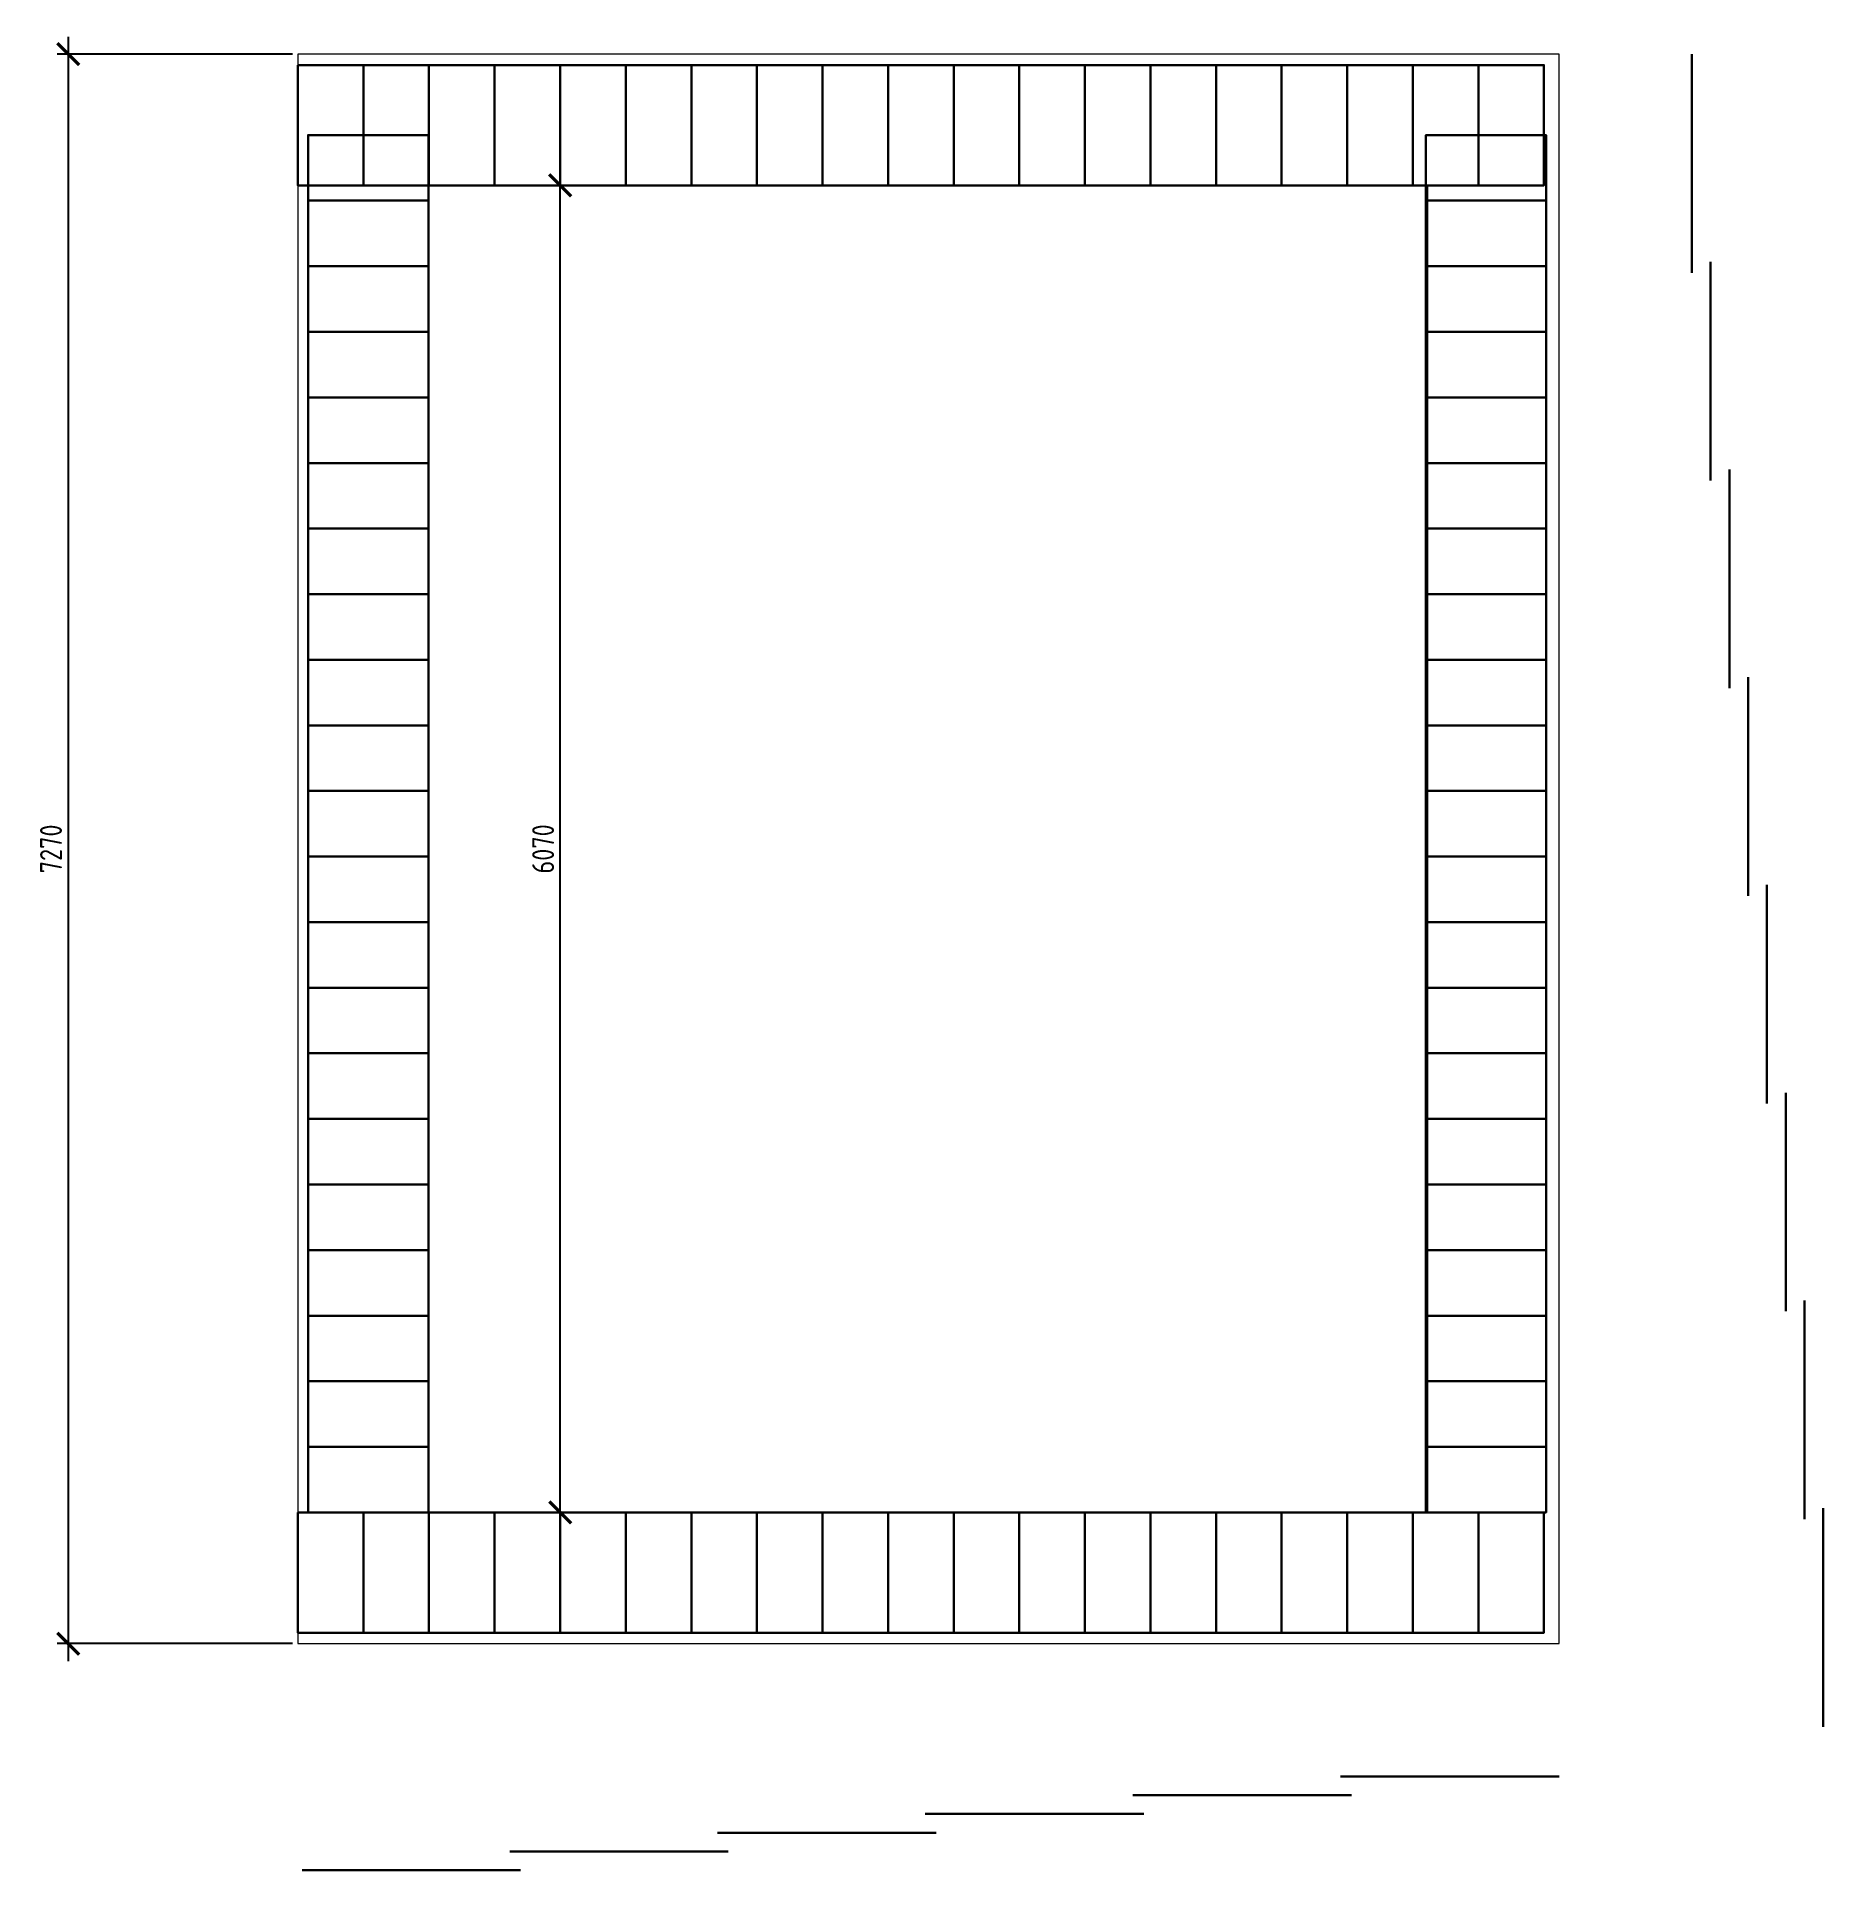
# Model space of a CAD drawing. Header units: millimetres. Extents: x 743280 to 1140305, y -337608 to -106611.
# Drawn here: x 1051470 to 1059642, y -330547 to -322160 of the extents above; entities that cross this region are included whole.
import ezdxf

# ---------------------------------------------------------------- set-up
doc = ezdxf.new("R2010")
doc.units = ezdxf.units.MM
doc.header["$PDMODE"] = 35
doc.layers.get('Defpoints').update_dxf_attribs({"color": 9})
for name, color, linetype, lineweight in [('Дефекты', 1, 'Continuous', 13), ('ОСНОВНЫЕ', 7, 'Continuous', 30), ('СПДС_РАЗМЕРЫ', 42, 'Continuous', 13)]:
    doc.layers.add(name, color=color, linetype=linetype, lineweight=lineweight)
doc.styles.add('GOST 2.304', font='CS_Gost2304.shx')
doc.dimstyles.new('СПДС', dxfattribs={"dimtxt": 2.5, "dimasz": 2.5, "dimexe": 1.25, "dimexo": 0.625, "dimtad": 1, "dimdec": 0, "dimtxsty": 'GOST 2.304', "dimblk": 'ARCHTICK', "dimblk1": 'ARCHTICK', "dimblk2": 'ARCHTICK', "dimcen": 2.5, "dimdle": 2, "dimadec": 0, "dimazin": 2, "dimtfac": 0.75, "dimtdec": 4, "dimtmove": 1, "dimatfit": 3, "dimfxl": 1, "dimtolj": 1, "dimarcsym": 1})

msp = doc.modelspace()

# ---------------------------------------------------------------- blocks, each defined once
blk = doc.blocks.new('*U575')
at = {"layer": 'ОСНОВНЫЕ', "ltscale": 50}
blk.add_lwpolyline([(-275, -150), (275, -150), (275, 150), (-275, 150)], close=True, dxfattribs=at)
blk = doc.blocks.new('*U576')
at = {"layer": 'ОСНОВНЫЕ', "color": 0, "linetype": 'ByBlock', "lineweight": -2, "transparency": 16777216}
for p in [(-6619.7, 5400), (0, 5400), (-6619.7, 5100), (0, 5100), (-6619.7, 4800), (0, 4800), (-6619.7, 4500), (0, 4500), (-6619.7, 4200), (0, 4200), (-6619.7, 3900), (0, 3900), (-6619.7, 3600), (0, 3600), (-6619.7, 3300), (0, 3300), (-6619.7, 3000), (0, 3000), (-6619.7, 2700), (0, 2700), (-6619.7, 2400), (0, 2400), (-6619.7, 2100), (0, 2100), (-6619.7, 1800), (0, 1800), (-6619.7, 1500), (0, 1500), (-6619.7, 1200), (0, 1200), (-6619.7, 900), (0, 900), (-6619.7, 600), (0, 600), (-6619.7, 300), (0, 300), (-6619.7, 0), (0, 0)]:
    blk.add_blockref('*U575', p, dxfattribs=at)
blk = doc.blocks.new('*U577')
at = {"layer": 'ОСНОВНЫЕ', "ltscale": 50}
blk.add_lwpolyline([(-275, -150), (275, -150), (275, 150), (-275, 150)], close=True, dxfattribs=at)
blk = doc.blocks.new('*U578')
at = {"layer": 'ОСНОВНЫЕ', "color": 0, "linetype": 'ByBlock', "lineweight": -2, "transparency": 16777216}
for p in [(-5112.6, 6000), (0, 6000), (-5112.6, 5700), (0, 5700), (-5112.6, 5400), (0, 5400), (-5112.6, 5100), (0, 5100), (-5112.6, 4800), (0, 4800), (-5112.6, 4500), (0, 4500), (-5112.6, 4200), (0, 4200), (-5112.6, 3900), (0, 3900), (-5112.6, 3600), (0, 3600), (-5112.6, 3300), (0, 3300), (-5112.6, 3000), (0, 3000), (-5112.6, 2700), (0, 2700), (-5112.6, 2400), (0, 2400), (-5112.6, 2100), (0, 2100), (-5112.6, 1800), (0, 1800), (-5112.6, 1500), (0, 1500), (-5112.6, 1200), (0, 1200), (-5112.6, 900), (0, 900), (-5112.6, 600), (0, 600), (-5112.6, 300), (0, 300), (-5112.6, 0), (0, 0)]:
    blk.add_blockref('*U577', p, dxfattribs=at)
blk = doc.blocks.new('_ArchTick')
at = {"color": 0, "linetype": 'ByBlock', "const_width": 0.15}
blk.add_lwpolyline([(-0.5, -0.5), (0.5, 0.5)], dxfattribs=at)
blk = doc.blocks.new('*D579')
at = {"layer": 'Defpoints', "color": 0, "transparency": 16777216}
for p in [(1052664.1, -322239.8), (1051614.1, -329509.8), (1052664.1, -329509.8)]:
    blk.add_point(p, dxfattribs=at)
at = {"layer": 'СПДС_РАЗМЕРЫ', "color": 0, "lineweight": -2, "transparency": 16777216}
for p, q in [((1051614.1, -322159.8), (1051614.1, -329589.8)), ((1052639.1, -322239.8), (1051564.1, -322239.8)), ((1052639.1, -329509.8), (1051564.1, -329509.8))]:
    blk.add_line(p, q, dxfattribs=at)
at = {"layer": 'СПДС_РАЗМЕРЫ', "color": 0, "lineweight": -2, "transparency": 16777216, "xscale": 100, "yscale": 100, "zscale": 100}
for p, rotation in [((1051614.1, -322239.8), 90), ((1051614.1, -329509.8), 270)]:
    blk.add_blockref('_ArchTick', p, dxfattribs=dict(at, rotation=rotation))
at = {"layer": 'СПДС_РАЗМЕРЫ', "color": 0, "transparency": 16777216, "insert": (1051535.2, -325874.8), "char_height": 100, "attachment_point": 5, "rotation": 90, "style": 'GOST 2.304'}
blk.add_mtext('\\A1;7270', dxfattribs=at)
blk = doc.blocks.new('*D580')
at = {"layer": 'Defpoints', "color": 0, "transparency": 16777216}
for p in [(1053264.1, -322839.8), (1053864.1, -322839.8), (1053264.1, -328909.8)]:
    blk.add_point(p, dxfattribs=at)
at = {"layer": 'СПДС_РАЗМЕРЫ', "color": 0, "lineweight": -2, "transparency": 16777216}
for p, q in [((1053864.1, -328989.8), (1053864.1, -322759.8)), ((1053289.1, -322839.8), (1053914.1, -322839.8)), ((1053289.1, -328909.8), (1053914.1, -328909.8))]:
    blk.add_line(p, q, dxfattribs=at)
at = {"layer": 'СПДС_РАЗМЕРЫ', "color": 0, "lineweight": -2, "transparency": 16777216, "xscale": 100, "yscale": 100, "zscale": 100}
for p, rotation in [((1053864.1, -322839.8), 90), ((1053864.1, -328909.8), 270)]:
    blk.add_blockref('_ArchTick', p, dxfattribs=dict(at, rotation=rotation))
at = {"layer": 'СПДС_РАЗМЕРЫ', "color": 0, "transparency": 16777216, "insert": (1053786.2, -325874.8), "char_height": 100, "attachment_point": 5, "rotation": 90, "style": 'GOST 2.304'}
blk.add_mtext('\\A1;6070', dxfattribs=at)

# ---------------------------------------------------------------- dimensions: what is measured, and where the dimension line sits
at = {"layer": 'СПДС_РАЗМЕРЫ'}
for base, p1, p2, picture, middle in [((1051614.1, -329509.8), (1052664.1, -322239.8), (1052664.1, -329509.8), '*D579', (1051535.2, -325874.8)), ((1053864.1, -322839.8), (1053264.1, -328909.8), (1053264.1, -322839.8), '*D580', (1053786.2, -325874.8))]:
    dim = msp.add_linear_dim(base=base, p1=p1, p2=p2, angle=90, dimstyle='СПДС', override={"dimscale": 40}, dxfattribs=at)
    dim.commit()
    dim.dimension.update_dxf_attribs({"geometry": picture, "text_midpoint": middle})

# ---------------------------------------------------------------- linework, layer by layer
at = {"layer": 'Дефекты', "ltscale": 40}
for points in [[(1052664.1, -329509.8), (1058433.3, -329509.8), (1058433.3, -322239.8), (1052664.1, -322239.8)], [(1053264.1, -328909.8), (1057833.3, -328909.8), (1057833.3, -322839.8), (1053264.1, -322839.8)]]:
    msp.add_lwpolyline(points, close=True, dxfattribs=at)
at = {"layer": 'ОСНОВНЫЕ', "ltscale": 50}
for p, q in [((1059040.4, -322239.8), (1059040.4, -323239.8)), ((1059126.3, -323189.8), (1059126.3, -324189.8)), ((1059212.3, -324139.8), (1059212.3, -325139.8)), ((1059298.2, -325089.8), (1059298.2, -326089.8)), ((1059384.1, -326039.8), (1059384.1, -327039.8)), ((1059470.1, -326989.8), (1059470.1, -327989.8)), ((1059556, -327939.8), (1059556, -328939.8)), ((1059641.9, -328889.8), (1059641.9, -329889.8)), ((1058433.3, -330116.9), (1057433.3, -330116.9)), ((1057483.3, -330202.8), (1056483.3, -330202.8)), ((1056533.3, -330288.8), (1055533.3, -330288.8)), ((1055583.3, -330374.7), (1054583.3, -330374.7)), ((1054633.3, -330460.6), (1053633.3, -330460.6)), ((1053683.3, -330546.6), (1052683.3, -330546.6))]:
    msp.add_line(p, q, dxfattribs=at)

# ---------------------------------------------------------------- block references
at = {"layer": 'ОСНОВНЫЕ', "rotation": 270}
msp.add_blockref('*U576', (1052814.1, -329184.8), dxfattribs=at)
at = {"layer": 'ОСНОВНЫЕ'}
msp.add_blockref('*U578', (1058098.8, -328759.8), dxfattribs=at)

msp.set_redraw_order([(e.dxf.handle, doc.entitydb.next_handle()) for e in msp.query("TEXT MTEXT ATTDEF DIMENSION ARC_DIMENSION")])  # texts and dimensions are drawn at this point

doc.saveas('drawing.dxf')
